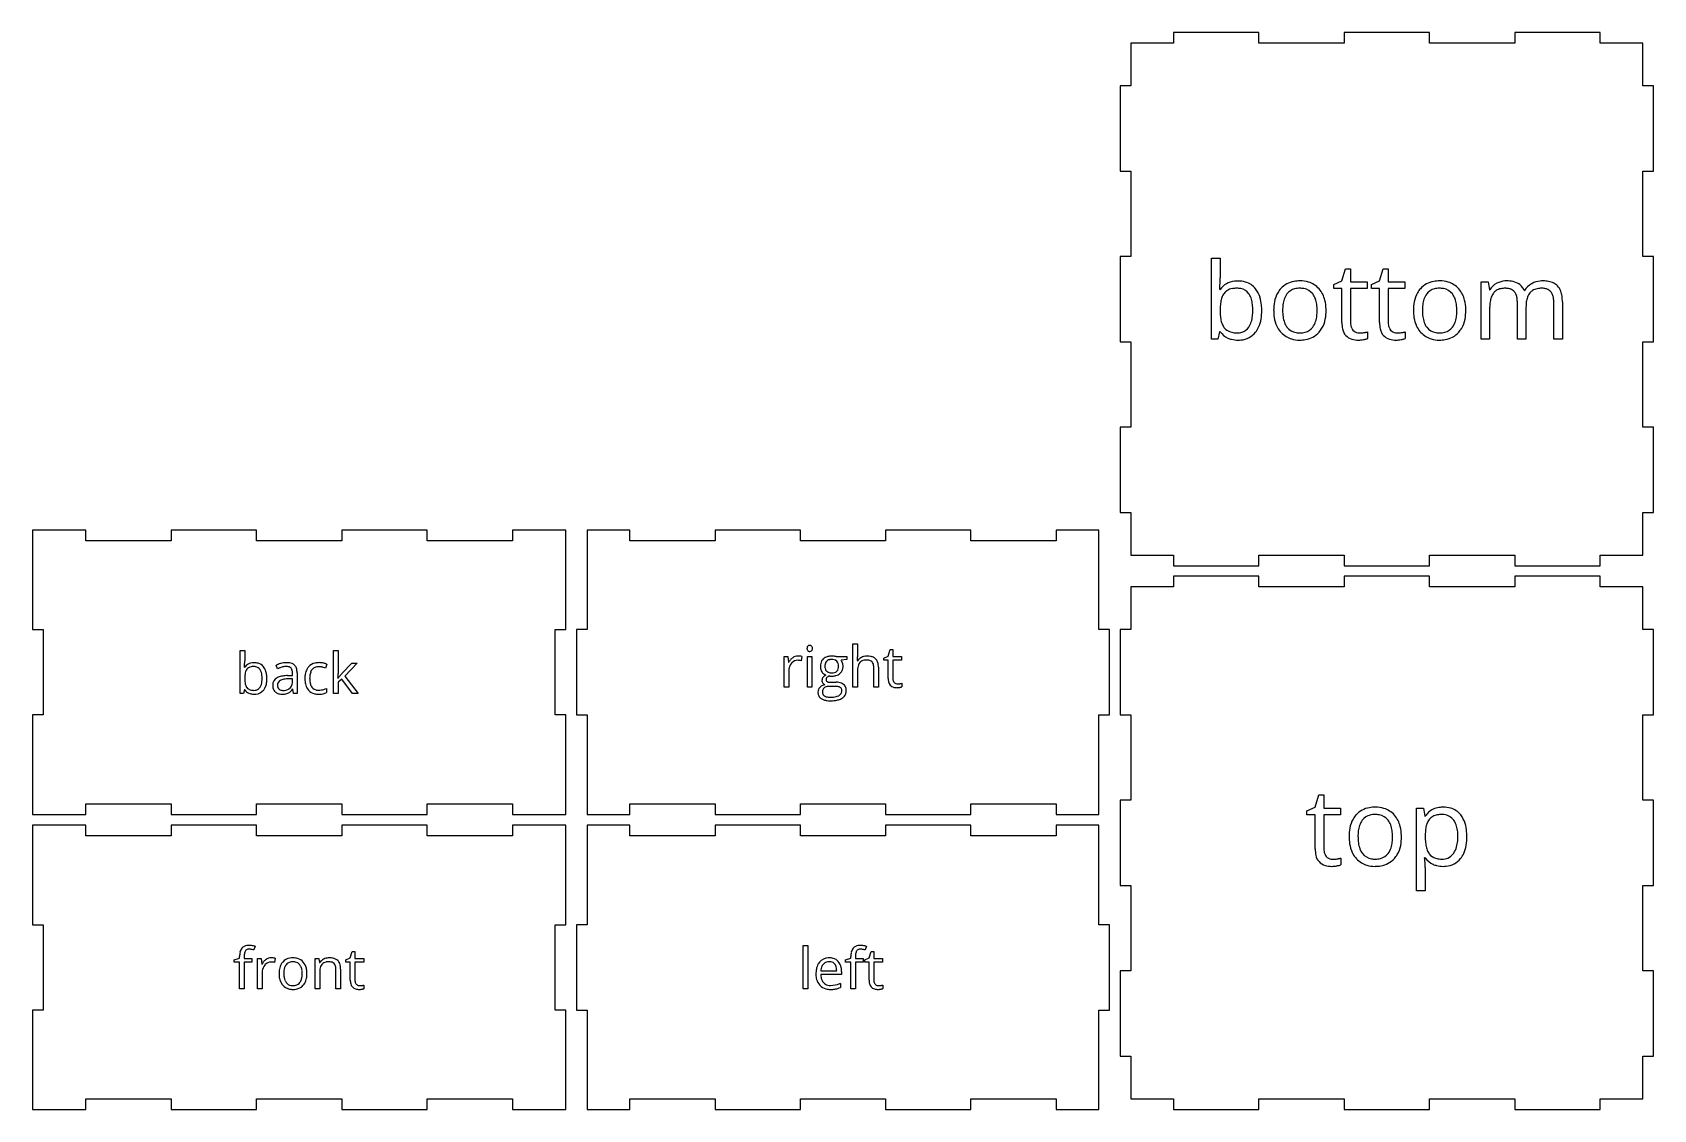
# Model space of a CAD drawing. Header units: inches. Extents: x 0 to 456, y 3 to 306.
import ezdxf

# ---------------------------------------------------------------- set-up
doc = ezdxf.new("R2010")
doc.units = ezdxf.units.IN

msp = doc.modelspace()

# ---------------------------------------------------------------- linework, layer by layer
at = {"layer": 'back_labelLayer'}
for p, q in [((58.41, 120), (58.41, 132.16)), ((58.41, 132.16), (59.71, 132.16)), ((59.71, 132.16), (59.71, 129.2)), ((68.94, 126.98), (68.54, 127.97)), ((82.83, 128.27), (82.43, 127.17)), ((84.73, 120), (84.73, 132.16)), ((84.73, 132.16), (86.02, 132.16)), ((86.02, 132.16), (86.02, 125.71)), ((87.04, 125.63), (89.8, 128.56)), ((91.34, 128.56), (87.88, 124.91)), ((89.8, 128.56), (91.34, 128.56)), ((59.65, 127.42), (59.71, 127.42)), ((71.73, 125.09), (73.18, 125.13)), ((73.15, 124.21), (71.85, 124.16)), ((73.15, 123.44), (73.15, 124.21)), ((73.18, 125.13), (73.18, 125.66)), ((74.45, 125.84), (74.45, 120)), ((85.95, 124.38), (86.02, 124.38)), ((86.99, 124.05), (86.02, 123.2)), ((86.02, 123.2), (86.02, 120)), ((90.02, 120), (86.99, 124.05)), ((87.88, 124.91), (91.59, 120)), ((59.34, 120), (58.41, 120)), ((59.62, 121.1), (59.34, 120)), ((59.71, 121.1), (59.62, 121.1)), ((73.23, 121.22), (73.16, 121.22)), ((73.48, 120), (73.23, 121.22)), ((74.45, 120), (73.48, 120)), ((82.7, 121.44), (82.7, 120.29)), ((86.02, 120), (84.73, 120)), ((91.59, 120), (90.02, 120))]:
    msp.add_line(p, q, dxfattribs=at)
for centre, radius, start, end in [((40.2, 128.93), 19.51, 355.7239, 358.1259), ((32.67, 129.18), 27.04, 358.1123, 0.0484), ((62.13, 125.74), 2.95, 95.1835, 145.1109), ((62.39, 124.27), 4.43, 89.8744, 96.8145), ((62.44, 124.74), 3.96, 74.2393, 90.5624), ((62.7, 125.7), 2.97, 38.5631, 74.067), ((71.38, 122.71), 5.98, 106.3569, 118.335), ((71.63, 121.92), 6.81, 104.5162, 106.549), ((71.44, 122.7), 6.01, 90.0715, 104.6521), ((71.47, 123.23), 5.48, 81.568, 90.3249), ((71.79, 125.29), 3.39, 68.2273, 81.7494), ((72.23, 126.39), 2.21, 47.8683, 68.2934), ((72.3, 126.53), 2.05, 19.2331, 46.6741), ((80.18, 125.31), 3.36, 101.4913, 138.3134), ((80.59, 123.63), 5.09, 89.5892, 102.1788), ((80.62, 122.87), 5.85, 77.7702, 89.9475), ((80.51, 122.26), 6.47, 74.6797, 77.9578), ((81.11, 124.42), 4.22, 70.0946, 74.7386), ((81.68, 125.98), 2.56, 63.5034, 70.1861), ((81.95, 126.56), 1.92, 62.9274, 63.189), ((43.57, 128.7), 16.13, 355.4713, 355.6532), ((69.7, 124.3), 9.99, 177.6177, 180.0426), ((68.29, 124.26), 8.57, 179.7763, 185.7075), ((66.7, 124.45), 6.98, 171.0668, 177.8457), ((64.9, 123.91), 5.18, 185.5925, 194.2051), ((63.81, 124.92), 4.06, 160.8926, 171.2334), ((62.08, 125.53), 2.22, 143.3382, 161.256), ((61.66, 125.8), 1.72, 120.1403, 142.4249), ((61.91, 125.34), 2.25, 100.4469, 119.6701), ((62.18, 123.97), 3.64, 89.5731, 100.7324), ((62.23, 124.62), 3, 78.6781, 90.375), ((62.48, 125.7), 1.89, 35.5408, 79.8011), ((62.27, 125.55), 2.15, 32.7033, 35.5243), ((61.69, 125.21), 2.82, 15.778, 32.0151), ((59.8, 123.97), 4.79, 343.4171, 353.6369), ((59.83, 124.67), 4.76, 6.1649, 16.0397), ((56.95, 124.34), 7.66, 359.7681, 6.3095), ((57.18, 124.28), 7.43, 353.4935, 0.2206), ((62.02, 125.18), 3.82, 16.4709, 38.4075), ((60.08, 124.57), 5.86, 5.1338, 16.7974), ((58.35, 124.24), 7.6, 350.6563, 0.338), ((57.63, 124.31), 8.32, 359.8779, 5.4093), ((69.82, 122.46), 2.24, 115.4905, 182.3568), ((70.94, 120.4), 4.59, 101.3568, 117.0799), ((72.74, 119.17), 8.69, 112.2123, 115.9641), ((70.33, 122.49), 1.38, 120.9734, 172.418), ((71.89, 121.32), 6.37, 103.6227, 112.432), ((70.67, 121.98), 1.99, 113.5887, 121.6805), ((71.15, 120.83), 3.24, 102.7995, 113.2433), ((71.85, 116.18), 8.9, 92.4696, 101.7065), ((71.39, 123.41), 4.22, 90.4484, 103.7665), ((71.73, 118.35), 5.78, 96.3546, 102.9953), ((72.16, 114.64), 9.52, 91.8565, 96.4479), ((71.37, 124.43), 3.2, 83.6507, 90.1753), ((72.11, 112.42), 12.67, 91.7164, 92.9096), ((71.5, 125.5), 2.12, 70.5717, 83.9928), ((71.78, 126.26), 1.32, 42.7296, 71.038), ((71.66, 126.19), 1.45, 20.4094, 41.4479), ((70.86, 125.89), 2.3, 7.8272, 20.6042), ((69.86, 123.41), 3.29, 346.9178, 0.2825), ((69.45, 125.68), 3.72, 359.6933, 8.0036), ((69.02, 123.44), 4.13, 359.8182, 0.0001), ((71.11, 126.09), 3.33, 6.3379, 19.6815), ((69.34, 125.86), 5.1, 359.8027, 6.6584), ((83.8, 124.27), 7.16, 169.8978, 180.3689), ((84.48, 124.22), 7.84, 179.9389, 183.9815), ((82.37, 124.03), 5.72, 183.5914, 196.354), ((81.31, 124.73), 4.62, 153.0875, 170.1051), ((80.36, 125.19), 3.58, 138.655, 152.6854), ((85.15, 124.26), 7.17, 174.531, 180.155), ((84.27, 124.21), 6.28, 179.7041, 188.0744), ((82.36, 124.58), 4.35, 160.1418, 175.1368), ((82, 123.88), 3.99, 187.9315, 200.3885), ((80.33, 125.37), 2.18, 114.4266, 161.6633), ((80.53, 124.69), 2.88, 88.7194, 112.5668), ((80.59, 124.7), 2.87, 87.6749, 89.9748), ((80.55, 123.86), 3.72, 81.691, 87.5079), ((80.31, 122.23), 5.36, 77.2999, 81.7345), ((79.99, 120.73), 6.89, 74.7802, 77.4498), ((80.3, 121.81), 5.77, 68.3295, 74.8831), ((31.71, 128.16), 54.38, 356.0207, 356.055), ((43.86, 127.33), 42.19, 356.0329, 356.6443), ((60.59, 126.36), 25.44, 356.6325, 357.491), ((70.65, 125.91), 15.37, 357.5042, 358.3307), ((77.37, 125.73), 8.64, 358.274, 359.8927), ((92.28, 119.95), 7.68, 142.3234, 144.7075), ((96.37, 116.79), 12.84, 140.4331, 142.3365), ((101.7, 112.41), 19.74, 139.2799, 140.4704), ((107.86, 107.11), 27.86, 138.3417, 139.2878), ((62.05, 122.77), 2.87, 215.585, 245.8362), ((62.74, 123.35), 2.94, 193.943, 208.0218), ((61.86, 122.9), 1.96, 208.5537, 217.5605), ((61.79, 122.87), 1.88, 218.169, 253.8047), ((62.26, 123.28), 3.42, 245.9802, 255.5456), ((62.14, 123.95), 3.01, 253.1382, 266.8483), ((62.38, 123.78), 3.93, 255.7755, 270.3185), ((62.24, 125.1), 4.17, 266.3776, 270.0511), ((62.27, 123.51), 2.59, 269.3869, 285.8631), ((62.4, 124.24), 4.4, 269.9225, 275.5481), ((62.61, 122.93), 3.07, 274.064, 321.4081), ((62.46, 122.82), 1.87, 286.0163, 326.8497), ((61.53, 123.43), 2.98, 326.7105, 343.6662), ((62.17, 123.29), 3.65, 321.3161, 335.5436), ((61, 123.79), 4.92, 335.8306, 350.8255), ((70.84, 122.34), 3.26, 179.5457, 192.6949), ((69.74, 122.07), 2.13, 192.0828, 227.4521), ((69.8, 122.15), 2.23, 227.769, 237.805), ((69.99, 122.5), 2.63, 238.3273, 258.9184), ((70.99, 122.36), 2.05, 171.2122, 180.2058), ((70.79, 122.34), 1.85, 179.5266, 192.7787), ((70.16, 122.18), 1.21, 192.3265, 222.058), ((70.12, 122.16), 1.16, 222.5807, 229.2545), ((70.27, 122.36), 1.41, 229.7837, 254.2725), ((70.27, 123.82), 3.98, 258.672, 270.4047), ((70.48, 123.06), 2.14, 253.9397, 266.4533), ((70.3, 125.68), 5.84, 269.9539, 273.149), ((70.55, 123.83), 2.92, 266.0783, 270.0591), ((70.58, 124.48), 3.57, 269.5792, 282.0414), ((70.4, 124.26), 4.41, 272.9335, 281.4139), ((70.68, 122.87), 2.99, 281.298, 293.7313), ((70.84, 123.33), 2.39, 281.7121, 306.4594), ((70.9, 122.31), 2.39, 294.3933, 304.7371), ((70.96, 123.14), 2.17, 306.9881, 313.8559), ((70.27, 123.21), 3.49, 304.8486, 314.8531), ((70.94, 123.14), 2.17, 314.1892, 347.427), ((68.94, 124.55), 5.38, 314.7445, 321.7072), ((80.49, 123.46), 3.75, 196.0167, 221.1349), ((80.11, 123.18), 3.29, 221.7976, 256.8021), ((80.78, 123.43), 2.69, 200.4184, 216.6393), ((80.27, 123.06), 2.06, 216.9695, 261.3103), ((80.5, 124.69), 4.85, 256.4244, 270.489), ((80.49, 124.11), 3.14, 260.136, 270.2692), ((80.48, 126.41), 5.43, 270.2658, 286.2892), ((80.54, 126.96), 7.11, 269.9655, 272.8643), ((80.65, 125.29), 5.44, 272.5981, 282.1878), ((81.03, 123.58), 3.69, 282.0344, 296.9455), ((80.15, 127.64), 6.7, 286.0461, 292.3654)]:
    msp.add_arc(centre, radius, start, end, dxfattribs=at)
at = {"layer": 'back_outsideCutPath'}
for p, q in [((0, 166), (0, 138)), ((15, 166), (0, 166)), ((15, 163), (15, 166)), ((63, 166), (39, 166)), ((39, 166), (39, 163)), ((63, 163), (63, 166)), ((111, 166), (87, 166)), ((87, 166), (87, 163)), ((111, 163), (111, 166)), ((150, 166), (135, 166)), ((135, 166), (135, 163)), ((150, 162), (150, 166)), ((39, 163), (15, 163)), ((87, 163), (63, 163)), ((135, 163), (111, 163)), ((150, 138), (150, 162)), ((0, 138), (3, 138)), ((3, 138), (3, 114)), ((147, 114), (147, 138)), ((147, 138), (150, 138)), ((3, 114), (0, 114)), ((0, 114), (0, 90)), ((150, 114), (147, 114)), ((150, 86), (150, 114)), ((0, 90), (0, 86)), ((15, 86), (15, 89)), ((15, 89), (39, 89)), ((39, 89), (39, 86)), ((63, 86), (63, 89)), ((63, 89), (87, 89)), ((87, 89), (87, 86)), ((111, 86), (111, 89)), ((111, 89), (135, 89)), ((135, 89), (135, 86)), ((0, 86), (15, 86)), ((39, 86), (63, 86)), ((87, 86), (111, 86)), ((135, 86), (150, 86))]:
    msp.add_line(p, q, dxfattribs=at)
at = {"layer": 'bottom_labelLayer'}
for p, q in [((331.65, 219.75), (331.65, 242.54)), ((331.65, 242.54), (334.08, 242.54)), ((334.08, 242.54), (334.08, 237.01)), ((368.33, 236.1), (369.35, 239.53)), ((369.35, 239.53), (370.76, 239.53)), ((370.76, 239.53), (370.76, 235.81)), ((378.92, 236.1), (379.95, 239.53)), ((379.95, 239.53), (381.35, 239.53)), ((381.35, 239.53), (381.35, 235.81)), ((333.96, 233.67), (334.08, 233.67)), ((366.03, 235.09), (368.33, 236.1)), ((366.03, 233.92), (366.03, 235.09)), ((368.33, 233.92), (366.03, 233.92)), ((368.33, 224.36), (368.33, 233.92)), ((370.76, 235.81), (375.42, 235.81)), ((375.42, 233.92), (370.76, 233.92)), ((370.76, 233.92), (370.76, 224.47)), ((375.42, 235.81), (375.42, 233.92)), ((376.62, 235.09), (378.92, 236.1)), ((376.62, 233.92), (376.62, 235.09)), ((378.92, 233.92), (376.62, 233.92)), ((378.92, 224.36), (378.92, 233.92)), ((381.35, 235.81), (386.01, 235.81)), ((386.01, 233.92), (381.35, 233.92)), ((381.35, 233.92), (381.35, 224.47)), ((386.01, 235.81), (386.01, 233.92)), ((407.46, 219.75), (407.46, 235.81)), ((407.46, 235.81), (409.43, 235.81)), ((409.43, 235.81), (409.83, 233.61)), ((409.83, 233.61), (409.95, 233.61)), ((419.61, 233.37), (419.73, 233.37)), ((409.89, 228.17), (409.89, 219.75)), ((417.68, 219.75), (417.68, 230.19)), ((420.11, 228.72), (420.11, 219.75)), ((427.92, 219.75), (427.92, 230.19)), ((430.35, 230.22), (430.35, 219.75)), ((333.39, 219.75), (331.65, 219.75)), ((333.91, 221.82), (333.39, 219.75)), ((334.08, 221.82), (333.91, 221.82)), ((375.54, 221.76), (375.54, 219.9)), ((386.13, 221.76), (386.13, 219.9)), ((409.89, 219.75), (407.46, 219.75)), ((420.11, 219.75), (417.68, 219.75)), ((430.35, 219.75), (427.92, 219.75))]:
    msp.add_line(p, q, dxfattribs=at)
for centre, radius, start, end in [((303.77, 236.06), 30.29, 355.4714, 355.653), ((297.49, 236.49), 36.58, 355.7239, 358.1259), ((283.38, 236.96), 50.7, 358.1123, 0.0484), ((338.62, 230.5), 5.53, 95.1835, 145.1109), ((338.52, 230.12), 4.16, 143.3382, 161.256), ((337.74, 230.63), 3.23, 120.1403, 142.4249), ((338.21, 229.76), 4.23, 100.447, 119.6701), ((338.72, 227.2), 6.83, 89.5731, 100.7324), ((339.1, 227.76), 8.3, 89.8743, 96.8145), ((338.81, 228.41), 5.62, 78.6781, 90.375), ((339.19, 228.64), 7.43, 74.2393, 90.5624), ((339.28, 230.43), 3.55, 35.5408, 79.8011), ((339.68, 230.44), 5.56, 38.5631, 74.067), ((338.42, 229.46), 7.17, 16.4709, 38.4075), ((357.48, 228.73), 8.26, 150.7112, 169.4695), ((356.11, 229.43), 6.72, 138.1759, 150.2287), ((355.88, 229.6), 6.43, 99.1759, 137.9833), ((355.94, 230.1), 3.87, 103.4685, 142.3119), ((356.51, 226.65), 9.44, 89.7326, 100.076), ((356.43, 228.25), 5.79, 89.4806, 103.8805), ((356.51, 227.9), 6.13, 79.3453, 90.3175), ((356.63, 227.93), 8.17, 73.5223, 90.5692), ((356.98, 229.98), 4, 37.9578, 80.4006), ((357.11, 229.67), 6.37, 41.1446, 73.2134), ((356.2, 228.88), 7.57, 13.5014, 41.0703), ((396.78, 228.73), 8.26, 150.7112, 169.4695), ((395.41, 229.43), 6.72, 138.1759, 150.2287), ((395.18, 229.6), 6.43, 99.1759, 137.9833), ((395.24, 230.1), 3.87, 103.4685, 142.3119), ((395.81, 226.65), 9.44, 89.7326, 100.076), ((395.73, 228.25), 5.79, 89.4806, 103.8805), ((395.81, 227.9), 6.13, 79.3453, 90.3175), ((395.93, 227.93), 8.17, 73.5223, 90.5692), ((396.28, 229.98), 4, 37.9578, 80.4006), ((396.41, 229.67), 6.37, 41.1446, 73.2134), ((395.5, 228.88), 7.57, 13.5014, 41.0703), ((414.06, 231.19), 4.78, 117.121, 149.5424), ((414.21, 230.21), 4.08, 143.077, 161.3914), ((413.47, 230.71), 3.19, 123.7021, 142.3022), ((413.79, 230.17), 3.82, 101.1546, 123.0656), ((414.55, 230.32), 5.77, 93.8343, 117.5072), ((414.25, 227.99), 6.04, 89.5573, 101.4832), ((414.69, 229.13), 6.97, 89.9662, 94.2831), ((414.3, 228.34), 5.69, 85.5238, 90.0794), ((414.77, 228.14), 7.96, 77.5572, 90.5513), ((414.46, 229.99), 4.03, 72.3601, 85.9562), ((414.94, 231.4), 2.55, 41.0611, 72.8994), ((415.51, 231.31), 4.7, 52.7027, 78.0054), ((414.61, 231.18), 2.94, 20.7071, 40.0218), ((415.77, 231.8), 4.15, 22.2098, 51.497), ((424.14, 230.85), 5.08, 119.4042, 150.1829), ((424.32, 230.2), 4.02, 140.9765, 161.17), ((423.67, 230.67), 3.22, 122.3597, 140.2884), ((424.7, 229.99), 6.1, 118.2584, 120.063), ((424.7, 229.93), 6.15, 95.8635, 117.9693), ((424.03, 230.03), 3.95, 101.0032, 121.784), ((424.5, 227.78), 6.26, 89.5621, 101.2962), ((424.91, 228.42), 7.67, 89.9197, 96.2617), ((424.56, 228.39), 5.64, 85.8144, 90.0685), ((424.97, 227.65), 8.45, 79.9361, 90.3804), ((424.71, 229.99), 4.04, 72.6396, 86.2568), ((425.17, 231.39), 2.56, 41.0408, 73.1793), ((425.54, 230.7), 5.35, 62.9723, 80.1665), ((424.85, 231.18), 2.94, 20.7071, 40.0218), ((426.12, 231.9), 4.01, 44.229, 62.6229), ((425.95, 231.83), 4.19, 19.5612, 43.3161), ((423.41, 230.87), 6.9, 7.5042, 19.9645), ((352.82, 227.81), 18.73, 177.6177, 180.0425), ((347.18, 228.09), 13.09, 171.0668, 177.8457), ((341.76, 228.97), 7.61, 160.8926, 171.2334), ((338.88, 230.15), 4.03, 32.7034, 35.5242), ((337.8, 229.53), 5.29, 15.7779, 32.0151), ((334.31, 228.5), 8.92, 6.1649, 16.0396), ((328.9, 227.88), 14.37, 359.7681, 6.3095), ((334.78, 228.31), 10.98, 5.1338, 16.7973), ((330.18, 227.83), 15.61, 359.8779, 5.4094), ((361.76, 227.88), 12.63, 169.2443, 180.3881), ((364.51, 227.85), 12.85, 173.0086, 180.2464), ((359.86, 228.44), 8.17, 162.0653, 173.1675), ((356.89, 229.43), 5.03, 142.9026, 162.375), ((356.16, 229.4), 5.01, 20.0257, 37.435), ((353.68, 228.49), 7.64, 7.744, 20.069), ((349.24, 227.85), 12.13, 359.7076, 7.8973), ((352.66, 227.96), 11.22, 1.1277, 13.88), ((349.62, 227.79), 14.27, 359.9919, 1.542), ((401.07, 227.88), 12.63, 169.2443, 180.3881), ((403.81, 227.85), 12.85, 173.0086, 180.2464), ((399.17, 228.44), 8.17, 162.0653, 173.1675), ((396.19, 229.43), 5.03, 142.9026, 162.375), ((395.46, 229.4), 5.01, 20.0257, 37.435), ((392.98, 228.49), 7.64, 7.744, 20.069), ((388.54, 227.85), 12.13, 359.7076, 7.8973), ((391.97, 227.96), 11.22, 1.1277, 13.88), ((388.92, 227.79), 14.27, 359.9919, 1.542), ((426.82, 228.18), 16.93, 178.0976, 180.0253), ((422.11, 228.39), 12.22, 171.3042, 178.3502), ((417.18, 229.16), 7.23, 161.0234, 171.4469), ((413.15, 230.62), 4.5, 7.9865, 20.7949), ((410.51, 230.23), 7.17, 359.6948, 8.1472), ((430.8, 228.77), 10.69, 172.3777, 180.1829), ((433.76, 228.72), 13.65, 179.8948, 179.9996), ((426.75, 229.33), 6.6, 160.8732, 172.5272), ((423.39, 230.62), 4.5, 7.9865, 20.7949), ((420.75, 230.23), 7.17, 359.6948, 8.1472), ((419.2, 230.28), 11.15, 359.7107, 7.6907), ((350.16, 227.73), 16.08, 179.7763, 185.7075), ((343.82, 227.08), 9.71, 185.5925, 194.2051), ((339.76, 226.02), 5.51, 193.9431, 208.0218), ((337.5, 226.19), 5.58, 326.7105, 343.6662), ((334.25, 227.18), 8.98, 343.4171, 353.6369), ((329.33, 227.77), 13.93, 353.4935, 0.2205), ((336.5, 226.86), 9.22, 335.8306, 350.8255), ((331.53, 227.71), 14.26, 350.6563, 0.338), ((361.3, 227.74), 12.16, 179.7745, 189.0933), ((358.18, 227.22), 9, 188.9102, 205.3171), ((363.97, 227.73), 12.31, 179.706, 187.9161), ((359.46, 227.08), 7.75, 187.7639, 200.0977), ((356.97, 226.17), 5.1, 200.0846, 216.9132), ((355.96, 226.24), 5.22, 323.0089, 342.639), ((352.97, 227.22), 8.37, 342.3616, 353.7538), ((348.56, 227.75), 12.81, 353.5363, 0.2014), ((355.56, 226.86), 8.25, 330.2507, 349.4117), ((351.33, 227.71), 12.56, 349.1762, 0.3863), ((375.97, 224.28), 7.64, 179.3551, 192.8478), ((375.66, 224.44), 4.9, 179.6416, 189.7506), ((373.93, 224.13), 3.14, 189.5479, 205.7874), ((386.56, 224.28), 7.64, 179.3551, 192.8478), ((386.25, 224.44), 4.9, 179.6416, 189.7506), ((384.52, 224.13), 3.14, 189.5479, 205.7874), ((400.61, 227.74), 12.16, 179.7745, 189.0933), ((397.48, 227.22), 9, 188.9102, 205.3171), ((403.27, 227.73), 12.31, 179.706, 187.9161), ((398.76, 227.08), 7.75, 187.7639, 200.0977), ((396.27, 226.17), 5.1, 200.0846, 216.9132), ((395.27, 226.24), 5.22, 323.0089, 342.639), ((392.28, 227.22), 8.37, 342.3616, 353.7538), ((387.86, 227.75), 12.81, 353.5363, 0.2014), ((394.86, 226.86), 8.25, 330.2507, 349.4117), ((390.63, 227.71), 12.56, 349.1762, 0.3863), ((338.46, 224.95), 5.39, 215.585, 245.8362), ((338.12, 225.19), 3.67, 208.5537, 217.5605), ((337.98, 225.13), 3.53, 218.169, 253.8047), ((338.87, 225.9), 6.42, 245.9801, 255.5456), ((338.64, 227.15), 5.65, 253.1382, 266.8483), ((339.08, 226.83), 7.38, 255.7755, 270.3185), ((338.82, 229.31), 7.82, 266.3775, 270.051), ((338.88, 226.34), 4.85, 269.3869, 285.8631), ((339.13, 227.7), 8.25, 269.9226, 275.5482), ((339.52, 225.24), 5.76, 274.064, 321.4081), ((339.24, 225.04), 3.5, 286.0163, 326.8497), ((338.68, 225.92), 6.83, 321.3162, 335.5436), ((357.25, 226.83), 7.99, 205.656, 208.4461), ((356.05, 226.09), 6.58, 207.7947, 238.6758), ((356.13, 226.26), 6.77, 238.8115, 253.2428), ((356.06, 225.52), 3.99, 217.301, 261.7099), ((356.39, 227.27), 7.81, 253.5437, 270.4182), ((356.48, 227.53), 6.04, 260.5033, 270.2477), ((356.49, 228.9), 9.44, 269.7503, 279.8033), ((356.56, 227.14), 5.65, 269.4482, 284.7256), ((357.01, 225.48), 3.93, 284.5662, 322.6334), ((357.1, 226), 6.48, 278.8959, 317.9979), ((356.86, 226.19), 6.78, 318.144, 329.7566), ((372.14, 223.24), 3.68, 190.3818, 253.8772), ((373.22, 223.8), 2.36, 206.1294, 221.4084), ((372.89, 225.81), 6.35, 253.7848, 270.8853), ((373.14, 223.74), 2.26, 221.5949, 262.3505), ((373.33, 224.71), 3.25, 261.3266, 270.1913), ((372.99, 225.69), 6.23, 270.003, 270.7606), ((372.95, 227.04), 7.58, 270.8933, 275.5484), ((373.36, 229.45), 7.99, 269.8804, 278.3028), ((372.67, 229.98), 10.54, 275.526, 279.2939), ((372.92, 228.56), 9.09, 279.1863, 280.1143), ((373.43, 228.83), 7.36, 278.4155, 279.0082), ((373.33, 226.35), 6.84, 280.007, 283.3735), ((372.54, 234.55), 13.15, 278.959, 280.5104), ((373.94, 223.8), 4.23, 283.307, 288.1197), ((373.39, 229.97), 8.49, 280.4847, 282.6268), ((374.14, 226.64), 5.08, 282.5877, 285.5795), ((374.51, 222.06), 2.39, 287.9889, 295.3048), ((374.52, 225.25), 3.64, 285.7232, 286.2569), ((382.73, 223.24), 3.68, 190.3818, 253.8772), ((383.81, 223.8), 2.36, 206.1294, 221.4084), ((383.48, 225.81), 6.35, 253.7848, 270.8853), ((383.73, 223.74), 2.26, 221.5949, 262.3505), ((383.92, 224.71), 3.25, 261.3266, 270.1913), ((383.58, 225.69), 6.23, 270.003, 270.7606), ((383.54, 227.04), 7.58, 270.8933, 275.5484), ((383.95, 229.45), 7.99, 269.8804, 278.3028), ((383.26, 229.98), 10.54, 275.526, 279.2939), ((383.51, 228.56), 9.09, 279.1863, 280.1143), ((384.02, 228.83), 7.36, 278.4155, 279.0082), ((383.92, 226.35), 6.84, 280.007, 283.3735), ((383.13, 234.55), 13.15, 278.959, 280.5104), ((384.53, 223.8), 4.23, 283.307, 288.1197), ((383.98, 229.97), 8.49, 280.4847, 282.6268), ((384.73, 226.64), 5.08, 282.5877, 285.5795), ((385.1, 222.06), 2.39, 287.9889, 295.3048), ((385.11, 225.25), 3.64, 285.7232, 286.2569), ((396.55, 226.83), 7.99, 205.656, 208.4461), ((395.35, 226.09), 6.58, 207.7947, 238.6758), ((395.43, 226.26), 6.77, 238.8115, 253.2428), ((395.36, 225.52), 3.99, 217.301, 261.7099), ((395.69, 227.27), 7.81, 253.5437, 270.4182), ((395.78, 227.53), 6.04, 260.5033, 270.2477), ((395.79, 228.9), 9.44, 269.7503, 279.8033), ((395.86, 227.14), 5.65, 269.4482, 284.7256), ((396.31, 225.48), 3.93, 284.5662, 322.6334), ((396.4, 226), 6.48, 278.8959, 317.9979), ((396.16, 226.19), 6.78, 318.144, 329.7566)]:
    msp.add_arc(centre, radius, start, end, dxfattribs=at)
at = {"layer": 'bottom_outsideCutPath'}
for p, q in [((345, 306), (321, 306)), ((321, 306), (321, 303)), ((345, 303), (345, 306)), ((393, 306), (369, 306)), ((369, 306), (369, 303)), ((393, 303), (393, 306)), ((441, 306), (417, 306)), ((417, 306), (417, 303)), ((441, 303), (441, 306)), ((309, 303), (309, 291)), ((321, 303), (309, 303)), ((369, 303), (345, 303)), ((417, 303), (393, 303)), ((453, 303), (441, 303)), ((453, 291), (453, 303)), ((309, 291), (306, 291)), ((306, 291), (306, 267)), ((456, 291), (453, 291)), ((456, 267), (456, 291)), ((306, 267), (309, 267)), ((309, 267), (309, 243)), ((453, 243), (453, 267)), ((453, 267), (456, 267)), ((309, 243), (306, 243)), ((306, 243), (306, 219)), ((456, 243), (453, 243)), ((456, 219), (456, 243)), ((306, 219), (309, 219)), ((309, 219), (309, 195)), ((453, 195), (453, 219)), ((453, 219), (456, 219)), ((309, 195), (306, 195)), ((306, 195), (306, 171)), ((456, 195), (453, 195)), ((456, 171), (456, 195)), ((306, 171), (309, 171)), ((309, 171), (309, 159)), ((453, 159), (453, 171)), ((453, 171), (456, 171)), ((309, 159), (321, 159)), ((321, 159), (321, 156)), ((321, 156), (345, 156)), ((345, 156), (345, 159)), ((345, 159), (369, 159)), ((369, 159), (369, 156)), ((369, 156), (393, 156)), ((393, 156), (393, 159)), ((393, 159), (417, 159)), ((417, 159), (417, 156)), ((417, 156), (441, 156)), ((441, 156), (441, 159)), ((441, 159), (453, 159))]:
    msp.add_line(p, q, dxfattribs=at)
at = {"layer": 'front_labelLayer'}
for p, q in [((58.27, 45.57), (58.27, 46.04)), ((59.57, 46.07), (59.57, 45.52)), ((62.62, 48.93), (62.29, 47.89)), ((88.19, 45.14), (89.42, 45.68)), ((89.42, 45.68), (89.96, 47.5)), ((89.96, 47.5), (90.71, 47.5)), ((90.71, 47.5), (90.71, 45.52)), ((56.74, 45.1), (58.27, 45.57)), ((56.74, 44.51), (56.74, 45.1)), ((58.27, 44.51), (56.74, 44.51)), ((58.27, 36.96), (58.27, 44.51)), ((59.57, 45.52), (61.75, 45.52)), ((61.75, 44.51), (59.57, 44.51)), ((59.57, 44.51), (59.57, 36.96)), ((61.75, 45.52), (61.75, 44.51)), ((63.31, 36.96), (63.31, 45.52)), ((63.31, 45.52), (64.38, 45.52)), ((64.38, 45.52), (64.53, 43.93)), ((64.53, 43.93), (64.59, 43.93)), ((64.61, 41.55), (64.61, 36.96)), ((68.24, 45.58), (68.06, 44.38)), ((79.5, 36.96), (79.5, 45.52)), ((79.5, 45.52), (80.56, 45.52)), ((80.56, 45.52), (80.77, 44.35)), ((80.77, 44.35), (80.83, 44.35)), ((80.8, 41.45), (80.8, 36.96)), ((85.36, 36.96), (85.36, 42.5)), ((86.66, 42.54), (86.66, 36.96)), ((88.19, 44.51), (88.19, 45.14)), ((89.42, 44.51), (88.19, 44.51)), ((89.42, 39.42), (89.42, 44.51)), ((90.71, 45.52), (93.2, 45.52)), ((93.2, 44.51), (90.71, 44.51)), ((90.71, 44.51), (90.71, 39.47)), ((93.2, 45.52), (93.2, 44.51)), ((59.57, 36.96), (58.27, 36.96)), ((64.61, 36.96), (63.31, 36.96)), ((80.8, 36.96), (79.5, 36.96)), ((86.66, 36.96), (85.36, 36.96)), ((93.26, 38.03), (93.26, 37.04))]:
    msp.add_line(p, q, dxfattribs=at)
for centre, radius, start, end in [((63.53, 46.1), 5.26, 167.5776, 180.6587), ((61.05, 46.68), 2.72, 141.7434, 168.2322), ((60.65, 46.89), 2.27, 98.2552, 139.6203), ((64.01, 46.15), 4.45, 171.6528, 178.4383), ((65.69, 46.08), 6.12, 178.1973, 180.0232), ((62.24, 46.42), 2.65, 161.8438, 171.7847), ((61.15, 46.78), 1.5, 145.0689, 162.1802), ((60.83, 46.99), 1.12, 102.7677, 144.338), ((61, 45.26), 3.94, 89.6697, 99.9314), ((60.99, 46.38), 1.75, 89.4859, 103.4197), ((60.99, 45.34), 2.79, 83.0761, 89.7927), ((61.01, 45.02), 4.18, 81.5641, 89.7017), ((60.82, 43.97), 4.17, 76.5183, 83.0217), ((60.71, 42.97), 6.25, 75.974, 81.6565), ((60.34, 41.9), 6.3, 71.9614, 76.5918), ((60.21, 40.89), 8.39, 73.2964, 76.0946), ((67.2, 43.09), 2.59, 89.6797, 124.4406), ((67.23, 39.72), 5.95, 84.9923, 90.1281), ((67.37, 41.32), 4.35, 78.4891, 85.0266), ((73.29, 40.64), 5.04, 89.7326, 100.076), ((73.36, 41.32), 4.36, 73.5223, 90.5692), ((83.46, 42.16), 3.51, 94.3227, 115.5454), ((83.55, 41.43), 4.25, 89.9578, 94.7109), ((83.58, 40.56), 5.12, 80.5585, 90.3538), ((83.9, 42.41), 3.24, 65.1094, 80.7638), ((68.41, 41.78), 4.38, 139.4139, 150.6033), ((68.54, 41.56), 3.94, 173.6908, 180.0883), ((67.58, 41.71), 2.96, 138.9576, 174.5422), ((67.62, 42.46), 3.35, 124.2321, 139.4161), ((67.66, 41.63), 3.07, 135.621, 138.8378), ((67.11, 42.25), 2.25, 89.6335, 137.0881), ((67.12, 41.45), 3.04, 87.3436, 89.966), ((67.07, 40.52), 3.98, 81.5884, 87.1917), ((66.82, 38.8), 5.72, 77.4454, 81.636), ((76.1, 41.29), 6.73, 169.2443, 180.3881), ((75.85, 41.22), 6.49, 179.7745, 189.0933), ((73.81, 41.74), 4.4, 150.7112, 169.4695), ((73.08, 42.12), 3.58, 138.176, 150.2287), ((72.96, 42.21), 3.43, 99.1759, 137.9833), ((77.56, 41.28), 6.85, 173.0086, 180.2464), ((77.27, 41.21), 6.57, 179.706, 187.9161), ((75.08, 41.59), 4.36, 162.0653, 173.1675), ((73.49, 42.12), 2.68, 142.9026, 162.3749), ((72.99, 42.48), 2.07, 103.4685, 142.3119), ((73.25, 41.49), 3.09, 89.4806, 103.8805), ((73.3, 41.3), 3.27, 79.3454, 90.3175), ((73.54, 42.41), 2.13, 37.9578, 80.4006), ((73.62, 42.25), 3.4, 41.1446, 73.2134), ((73.11, 42.1), 2.67, 20.0257, 37.4351), ((71.79, 41.62), 4.08, 7.744, 20.069), ((69.42, 41.28), 6.47, 359.7076, 7.8973), ((69.06, 41.22), 6.83, 353.5363, 0.2014), ((73.13, 41.83), 4.04, 13.5014, 41.0703), ((71.24, 41.33), 5.99, 1.1277, 13.88), ((70.53, 41.2), 6.7, 349.1762, 0.3863), ((69.62, 41.25), 7.61, 359.9918, 1.5421), ((89.11, 41.45), 8.31, 178.0811, 180.0237), ((86.93, 41.55), 6.13, 171.1766, 178.3217), ((83.05, 42.94), 2.63, 116.9443, 147.6526), ((84.53, 41.94), 3.69, 159.9534, 171.3801), ((83.05, 42.49), 2.12, 140.1519, 160.3146), ((82.81, 42.65), 1.83, 118.544, 139.1927), ((83.32, 42.49), 3.16, 115.8072, 117.6069), ((83.09, 42.1), 2.44, 100.1176, 118.1603), ((83.37, 40.65), 3.93, 89.5933, 100.3718), ((83.4, 41.14), 3.44, 84.0198, 90.1511), ((83.53, 42.24), 2.32, 71.0828, 84.3691), ((83.82, 43.05), 1.46, 43.3791, 71.5386), ((83.75, 43.02), 1.54, 22.7024, 42.342), ((83.06, 42.73), 2.29, 8.4932, 22.658), ((84.28, 43.24), 2.33, 46.5585, 64.8782), ((81.7, 42.52), 3.67, 359.6714, 8.6877), ((84.31, 43.32), 2.25, 19.3849, 45.5997), ((83.01, 42.84), 3.64, 6.9634, 19.8363), ((81, 42.57), 5.66, 359.7632, 7.2116), ((74.18, 40.94), 4.8, 188.9103, 205.3171), ((73.69, 40.73), 4.26, 205.6561, 208.446), ((73.05, 40.34), 3.51, 207.7947, 238.6758), ((74.87, 40.87), 4.13, 187.764, 200.0977), ((73.54, 40.38), 2.72, 200.0846, 216.9132), ((73.09, 40.43), 3.61, 238.8116, 253.2428), ((73.05, 40.03), 2.13, 217.3009, 261.7099), ((73.23, 40.97), 4.16, 253.5437, 270.4182), ((73.28, 41.11), 3.22, 260.5033, 270.2477), ((73.28, 41.84), 5.04, 269.7503, 279.8033), ((73.32, 40.9), 3.01, 269.4482, 284.7256), ((73.56, 40.01), 2.1, 284.5662, 322.6334), ((73.61, 40.29), 3.46, 278.8959, 317.9979), ((73, 40.42), 2.78, 323.0089, 342.639), ((71.41, 40.94), 4.46, 342.3616, 353.7538), ((73.48, 40.39), 3.62, 318.144, 329.7567), ((72.79, 40.75), 4.4, 330.2507, 349.4116), ((93.49, 39.37), 4.08, 179.3551, 192.8478), ((91.45, 38.82), 1.96, 190.3818, 253.8772), ((93.33, 39.46), 2.61, 179.6417, 189.7506), ((92.4, 39.29), 1.68, 189.5479, 205.7874), ((92.03, 39.12), 1.26, 206.1294, 221.4084), ((91.85, 40.19), 3.39, 253.7848, 270.8853), ((91.98, 39.09), 1.2, 221.5949, 262.3505), ((92.08, 39.6), 1.73, 261.3266, 270.1913), ((91.9, 40.13), 3.32, 270.0031, 270.7604), ((91.88, 40.84), 4.04, 270.8933, 275.5483), ((92.1, 42.13), 4.26, 269.8804, 278.3028), ((91.73, 42.41), 5.62, 275.5261, 279.294), ((91.87, 41.65), 4.85, 279.1861, 280.1144), ((92.14, 41.8), 3.92, 278.4153, 279.008), ((92.08, 40.48), 3.65, 280.007, 283.3734), ((91.66, 44.85), 7.02, 278.9591, 280.5104), ((92.41, 39.12), 2.26, 283.307, 288.1197), ((92.12, 42.41), 4.53, 280.4847, 282.627), ((92.52, 40.63), 2.71, 282.5876, 285.5796), ((92.72, 38.19), 1.28, 287.9889, 295.3048), ((92.72, 39.9), 1.95, 285.724, 286.2555)]:
    msp.add_arc(centre, radius, start, end, dxfattribs=at)
at = {"layer": 'front_outsideCutPath'}
for p, q in [((0, 83), (0, 55)), ((15, 83), (0, 83)), ((15, 80), (15, 83)), ((63, 83), (39, 83)), ((39, 83), (39, 80)), ((63, 80), (63, 83)), ((111, 83), (87, 83)), ((87, 83), (87, 80)), ((111, 80), (111, 83)), ((150, 83), (135, 83)), ((135, 83), (135, 80)), ((150, 79), (150, 83)), ((39, 80), (15, 80)), ((87, 80), (63, 80)), ((135, 80), (111, 80)), ((150, 55), (150, 79)), ((0, 55), (3, 55)), ((3, 55), (3, 31)), ((147, 31), (147, 55)), ((147, 55), (150, 55)), ((3, 31), (0, 31)), ((0, 31), (0, 7)), ((150, 31), (147, 31)), ((150, 3), (150, 31)), ((0, 7), (0, 3)), ((15, 3), (15, 6)), ((15, 6), (39, 6)), ((39, 6), (39, 3)), ((63, 3), (63, 6)), ((63, 6), (87, 6)), ((87, 6), (87, 3)), ((111, 3), (111, 6)), ((111, 6), (135, 6)), ((135, 6), (135, 3)), ((0, 3), (15, 3)), ((39, 3), (63, 3)), ((87, 3), (111, 3)), ((135, 3), (150, 3))]:
    msp.add_line(p, q, dxfattribs=at)
at = {"layer": 'left_labelLayer'}
for p, q in [((216.81, 36.96), (216.81, 49.11)), ((216.81, 49.11), (218.11, 49.11)), ((218.11, 49.11), (218.11, 36.96)), ((230.21, 45.57), (230.21, 46.04)), ((231.51, 46.07), (231.51, 45.52)), ((234.12, 45.14), (235.35, 45.68)), ((234.57, 48.93), (234.23, 47.89)), ((235.35, 45.68), (235.89, 47.5)), ((235.89, 47.5), (236.64, 47.5)), ((236.64, 47.5), (236.64, 45.52)), ((221.75, 42.06), (226.23, 42.06)), ((227.62, 41.82), (227.62, 41)), ((228.68, 45.1), (230.21, 45.57)), ((228.68, 44.51), (228.68, 45.1)), ((230.21, 44.51), (228.68, 44.51)), ((230.21, 36.96), (230.21, 44.51)), ((231.51, 45.52), (233.69, 45.52)), ((233.69, 44.51), (231.51, 44.51)), ((231.51, 44.51), (231.51, 36.96)), ((233.69, 45.52), (233.69, 44.51)), ((234.12, 44.51), (234.12, 45.14)), ((235.35, 44.51), (234.12, 44.51)), ((235.35, 39.42), (235.35, 44.51)), ((236.64, 45.52), (239.13, 45.52)), ((239.13, 44.51), (236.64, 44.51)), ((236.64, 44.51), (236.64, 39.47)), ((239.13, 45.52), (239.13, 44.51)), ((218.11, 36.96), (216.81, 36.96)), ((227.62, 41), (221.72, 41)), ((227.25, 38.51), (227.25, 37.36)), ((231.51, 36.96), (230.21, 36.96)), ((239.19, 38.03), (239.19, 37.04))]:
    msp.add_line(p, q, dxfattribs=at)
for centre, radius, start, end in [((223.96, 42.35), 3.32, 92.4763, 140.5386), ((224.13, 41.09), 4.58, 89.9639, 93.9176), ((224.17, 41.73), 3.95, 74.2126, 90.545), ((235.47, 46.1), 5.26, 167.5776, 180.6587), ((233, 46.68), 2.72, 141.7434, 168.2322), ((232.6, 46.89), 2.27, 98.2552, 139.6203), ((235.96, 46.15), 4.45, 171.6528, 178.4383), ((237.63, 46.08), 6.12, 178.1973, 180.0232), ((234.18, 46.42), 2.65, 161.8438, 171.7847), ((233.09, 46.78), 1.5, 145.0689, 162.1802), ((232.78, 46.99), 1.12, 102.7677, 144.338), ((232.95, 45.26), 3.94, 89.6697, 99.9314), ((232.93, 46.38), 1.75, 89.4859, 103.4197), ((232.94, 45.34), 2.79, 83.0761, 89.7927), ((232.95, 45.02), 4.18, 81.5641, 89.7017), ((232.77, 43.97), 4.17, 76.5183, 83.0217), ((232.66, 42.97), 6.25, 75.974, 81.6565), ((232.28, 41.9), 6.3, 71.9614, 76.5918), ((232.15, 40.89), 8.39, 73.2964, 76.0946), ((227.19, 41.21), 6.81, 168.9539, 180.3843), ((227.79, 41.17), 7.41, 179.9888, 181.7992), ((224.96, 41.67), 4.54, 149.4071, 169.1854), ((224.34, 41.99), 3.84, 140.1056, 148.9067), ((226.63, 41.61), 4.9, 172.1545, 174.7616), ((225.52, 41.79), 3.77, 160.3353, 172.5315), ((224.38, 42.21), 2.56, 138.0995, 160.5866), ((223.94, 42.59), 1.98, 106.4657, 137.9176), ((224.1, 42.03), 2.56, 89.4422, 106.209), ((224.13, 41.92), 2.67, 79.6469, 90.291), ((224.32, 42.79), 1.78, 40.0823, 80.6243), ((224.42, 42.64), 3.01, 41.2065, 74.0233), ((224.14, 42.66), 2.01, 23.4822, 39.7072), ((223.39, 42.34), 2.82, 8.7342, 23.2772), ((221.81, 42.08), 4.42, 359.6745, 8.9225), ((223.95, 42.23), 3.63, 11.5994, 41.1496), ((222.34, 41.86), 5.28, 359.6148, 12.0336), ((226.12, 41.07), 5.74, 181.3574, 194.492), ((224.27, 40.56), 3.82, 194.0877, 223.0538), ((224.06, 40.42), 3.57, 223.5466, 256.1957), ((226.93, 41.11), 5.21, 181.1447, 190.8007), ((225.09, 40.75), 3.33, 190.6006, 206.0275), ((224.28, 40.36), 2.43, 206.295, 222.5558), ((224.21, 40.32), 2.36, 223.0645, 258.1401), ((224.43, 41.84), 5.04, 256.0088, 270.4848), ((224.49, 41.5), 3.57, 257.5312, 270.4319), ((224.48, 47.37), 10.57, 269.9669, 271.9932), ((224.5, 44.78), 6.85, 270.1984, 292.209), ((224.58, 44.82), 8.02, 271.912, 275.9727), ((224.85, 42.26), 5.44, 275.9054, 281.6604), ((224.72, 42.75), 5.95, 281.9936, 287.8851), ((224.15, 44.5), 7.79, 287.9023, 293.4862), ((224.17, 45.73), 7.85, 291.8255, 293.1613), ((239.42, 39.37), 4.08, 179.3551, 192.8478), ((237.38, 38.82), 1.96, 190.3818, 253.8772), ((239.26, 39.46), 2.61, 179.6417, 189.7506), ((238.33, 39.29), 1.68, 189.5479, 205.7874), ((237.96, 39.12), 1.26, 206.1294, 221.4084), ((237.78, 40.19), 3.39, 253.7848, 270.8853), ((237.91, 39.09), 1.2, 221.5949, 262.3505), ((238.01, 39.6), 1.73, 261.3266, 270.1913), ((237.83, 40.13), 3.32, 270.0031, 270.7604), ((237.81, 40.84), 4.04, 270.8933, 275.5483), ((238.03, 42.13), 4.26, 269.8804, 278.3028), ((237.66, 42.41), 5.62, 275.5261, 279.294), ((237.8, 41.65), 4.85, 279.1861, 280.1144), ((238.07, 41.8), 3.92, 278.4153, 279.008), ((238.01, 40.48), 3.65, 280.007, 283.3734), ((237.59, 44.85), 7.02, 278.9591, 280.5104), ((238.34, 39.12), 2.26, 283.307, 288.1197), ((238.05, 42.41), 4.53, 280.4847, 282.627), ((238.45, 40.63), 2.71, 282.5876, 285.5796), ((238.65, 38.19), 1.28, 287.9889, 295.3048), ((238.65, 39.9), 1.95, 285.724, 286.2555)]:
    msp.add_arc(centre, radius, start, end, dxfattribs=at)
at = {"layer": 'left_outsideCutPath'}
for p, q in [((156, 83), (156, 55)), ((168, 83), (156, 83)), ((168, 80), (168, 83)), ((216, 83), (192, 83)), ((192, 83), (192, 80)), ((216, 80), (216, 83)), ((264, 83), (240, 83)), ((240, 83), (240, 80)), ((264, 80), (264, 83)), ((300, 83), (288, 83)), ((288, 83), (288, 80)), ((300, 79), (300, 83)), ((192, 80), (168, 80)), ((240, 80), (216, 80)), ((288, 80), (264, 80)), ((300, 55), (300, 79)), ((156, 55), (153, 55)), ((153, 55), (153, 31)), ((303, 55), (300, 55)), ((303, 31), (303, 55)), ((153, 31), (156, 31)), ((156, 31), (156, 7)), ((300, 3), (300, 31)), ((300, 31), (303, 31)), ((156, 7), (156, 3)), ((168, 3), (168, 6)), ((168, 6), (192, 6)), ((192, 6), (192, 3)), ((216, 3), (216, 6)), ((216, 6), (240, 6)), ((240, 6), (240, 3)), ((264, 3), (264, 6)), ((264, 6), (288, 6)), ((288, 6), (288, 3)), ((156, 3), (168, 3)), ((192, 3), (216, 3)), ((240, 3), (264, 3)), ((288, 3), (300, 3))]:
    msp.add_line(p, q, dxfattribs=at)
at = {"layer": 'right_labelLayer'}
for p, q in [((230.79, 121.84), (230.79, 134)), ((230.79, 134), (232.09, 134)), ((232.09, 134), (232.09, 130.32)), ((240.71, 130.56), (241.25, 132.39)), ((241.25, 132.39), (242, 132.39)), ((242, 132.39), (242, 130.41)), ((211.45, 121.84), (211.45, 130.41)), ((211.45, 130.41), (212.52, 130.41)), ((212.52, 130.41), (212.67, 128.82)), ((212.67, 128.82), (212.73, 128.82)), ((216.38, 130.47), (216.2, 129.27)), ((217.98, 121.84), (217.98, 130.41)), ((217.98, 130.41), (219.28, 130.41)), ((219.28, 130.41), (219.28, 121.84)), ((226.07, 130.41), (229.04, 130.41)), ((229.04, 129.59), (227.45, 129.4)), ((229.04, 130.41), (229.04, 129.59)), ((232.03, 129.22), (232.11, 129.22)), ((239.48, 130.02), (240.71, 130.56)), ((239.48, 129.4), (239.48, 130.02)), ((240.71, 129.4), (239.48, 129.4)), ((240.71, 124.3), (240.71, 129.4)), ((242, 130.41), (244.49, 130.41)), ((244.49, 129.4), (242, 129.4)), ((242, 129.4), (242, 124.36)), ((244.49, 130.41), (244.49, 129.4)), ((212.75, 126.44), (212.75, 121.84)), ((224.53, 123.2), (226.04, 123.2)), ((232.09, 126.32), (232.09, 121.84)), ((236.65, 121.84), (236.65, 127.38)), ((237.95, 127.43), (237.95, 121.84)), ((212.75, 121.84), (211.45, 121.84)), ((219.28, 121.84), (217.98, 121.84)), ((225.63, 122.04), (224.07, 122.04)), ((232.09, 121.84), (230.79, 121.84)), ((237.95, 121.84), (236.65, 121.84)), ((244.55, 122.91), (244.55, 121.92))]:
    msp.add_line(p, q, dxfattribs=at)
for centre, radius, start, end in [((219.31, 132.74), 1.44, 170.8452, 180.3544), ((219.4, 132.72), 1.53, 179.8806, 185.3687), ((218.93, 132.67), 1.06, 184.9926, 198.204), ((218.77, 132.83), 0.892, 155.9679, 171.0516), ((218.56, 132.55), 0.67, 197.7933, 224.8942), ((218.51, 132.94), 0.607, 133.788, 155.9172), ((218.61, 132.83), 0.75, 92.6446, 133.471), ((218.64, 132.6), 0.99, 89.9691, 93.7642), ((218.65, 132.82), 0.764, 46.3708, 90.8879), ((218.72, 132.9), 0.655, 17.7252, 46.4473), ((218.55, 132.63), 0.845, 332.6321, 350.0706), ((218.37, 132.78), 1.03, 4.9428, 18.1901), ((218.06, 132.72), 1.34, 349.8345, 0.3891), ((217.92, 132.73), 1.48, 359.8849, 5.3182), ((216.55, 126.67), 4.38, 139.4139, 150.6033), ((215.72, 126.59), 2.96, 138.9576, 174.5422), ((215.76, 127.34), 3.35, 124.2321, 139.4161), ((215.8, 126.52), 3.07, 135.621, 138.8378), ((215.25, 127.14), 2.25, 89.6335, 137.0881), ((215.34, 127.98), 2.59, 89.6797, 124.4406), ((215.26, 126.34), 3.04, 87.3436, 89.966), ((215.37, 124.61), 5.95, 84.9923, 90.1281), ((215.21, 125.4), 3.98, 81.5884, 87.1917), ((214.96, 123.69), 5.72, 77.4454, 81.636), ((215.51, 126.21), 4.35, 78.4891, 85.0266), ((218.6, 132.59), 0.728, 225.1301, 249.9001), ((218.63, 132.68), 0.824, 250.5, 270.5978), ((218.65, 132.62), 0.757, 269.1788, 314.2808), ((218.74, 132.53), 0.633, 313.6153, 332.2678), ((225.38, 127.66), 3.75, 166.8196, 180.4839), ((224.13, 127.98), 2.47, 132.3288, 167.3341), ((224.3, 127.74), 2.75, 106.2189, 131.5378), ((226.32, 127.67), 3.41, 175.3393, 180.0864), ((225.34, 127.77), 2.42, 162.5912, 175.7343), ((224.51, 128.04), 1.56, 135.584, 163.0016), ((224.46, 128.07), 1.49, 122.521, 134.9967), ((224.72, 126.38), 4.18, 93.633, 106.5409), ((224.59, 127.82), 1.77, 101.062, 121.9739), ((224.79, 126.9), 2.72, 89.5859, 101.3334), ((224.86, 124.83), 5.73, 89.9381, 94.0268), ((224.84, 126.8), 2.82, 76.1095, 90.7028), ((224.88, 125.59), 4.97, 82.5852, 90.1849), ((225.03, 126.77), 3.79, 74.0089, 82.5694), ((225.21, 128.1), 1.47, 13.9536, 77.6674), ((223.94, 127.73), 2.79, 359.1806, 15.0432), ((224.1, 127.65), 2.63, 345.4362, 0.7466), ((225.8, 128.09), 2.11, 29.4585, 38.3577), ((224.94, 127.6), 3.1, 23.1845, 29.5423), ((224.11, 127.23), 4, 21.2506, 23.3489), ((225.51, 127.79), 2.5, 6.8505, 20.9872), ((225.04, 127.66), 2.97, 342.565, 0.5958), ((224.81, 127.69), 3.2, 359.871, 7.0432), ((227, 129.93), 5.07, 351.9714, 354.9618), ((224.39, 130.16), 7.7, 354.9828, 357.8944), ((220.42, 130.31), 11.67, 357.8674, 0.0683), ((234.3, 127.84), 2.59, 119.8316, 147.9726), ((235.87, 126.8), 3.75, 160.1567, 171.5313), ((234.38, 127.36), 2.16, 140.6208, 160.5049), ((234.1, 127.55), 1.82, 118.4551, 139.6706), ((234.62, 127.36), 3.17, 116.6658, 120.4183), ((234.67, 127.21), 3.33, 96.6653, 116.3783), ((234.38, 127), 2.44, 100.1068, 118.0848), ((234.66, 125.54), 3.92, 89.5919, 100.3595), ((234.8, 126.34), 4.21, 89.8927, 96.9959), ((234.69, 126.02), 3.44, 84.0198, 90.1511), ((234.84, 125.29), 5.26, 80.6863, 90.3537), ((234.82, 127.13), 2.32, 71.0828, 84.3691), ((235.11, 127.94), 1.46, 43.3791, 71.5386), ((235.17, 127.21), 3.31, 65.6023, 80.8844), ((235.04, 127.91), 1.54, 22.7024, 42.342), ((234.35, 127.62), 2.29, 8.4932, 22.658), ((235.56, 128.1), 2.34, 46.7401, 65.4131), ((232.99, 127.4), 3.67, 359.6714, 8.6877), ((235.59, 128.18), 2.26, 19.2204, 45.7661), ((234.29, 127.7), 3.65, 6.4734, 19.6468), ((232.34, 127.45), 5.61, 359.7945, 6.7744), ((216.68, 126.44), 3.94, 173.6908, 180.0883), ((224.9, 127.63), 3.27, 179.9759, 183.6206), ((224.31, 127.57), 2.68, 183.0161, 212.3123), ((224.42, 127.65), 2.82, 212.4714, 215.8876), ((223.57, 123.72), 1.48, 161.7226, 180.4843), ((223.58, 123.7), 1.49, 179.9835, 182.938), ((223.29, 123.67), 1.2, 182.1767, 215.3416), ((224, 127.3), 2.27, 215.1641, 247.4748), ((223.41, 123.76), 1.31, 144.4963, 161.335), ((223.84, 123.44), 1.86, 132.726, 144.1479), ((224.54, 122.69), 2.88, 125.2212, 132.8656), ((225.24, 121.72), 4.07, 121.2352, 125.3795), ((225.44, 127.64), 2.53, 179.5618, 191.6529), ((224.56, 127.45), 1.63, 191.3555, 213.366), ((224.35, 127.33), 1.39, 213.9574, 227.7971), ((224.22, 123.9), 0.976, 147.5369, 180.2592), ((223.92, 123.88), 0.672, 179.2919, 198.3581), ((223.79, 123.85), 0.542, 199.2291, 239.5691), ((224.54, 123.68), 1.36, 128.0882, 147.1401), ((224.53, 127.56), 1.68, 228.2621, 254.7341), ((223.9, 123.99), 0.72, 238.2198, 239.8458), ((223.98, 124.16), 0.91, 240.7302, 254.5027), ((225.14, 122.94), 2.31, 117.3935, 128.4095), ((224.23, 125.02), 1.8, 254.1638, 262.2123), ((224.42, 126.39), 3.19, 262.0556, 267.2083), ((224.72, 128.45), 3.52, 259.4964, 263.3904), ((224.77, 128.36), 2.52, 254.4017, 267.4349), ((224.52, 128.14), 4.93, 267.092, 270.0864), ((224.78, 129.1), 4.17, 263.4837, 270.1271), ((224.83, 129.18), 3.34, 267.0154, 270.0323), ((224.8, 130.56), 5.63, 269.9692, 272.9312), ((224.87, 128.67), 2.83, 269.2257, 284.3773), ((224.89, 129.21), 4.28, 272.5335, 285.258), ((225.26, 127.33), 1.43, 282.7797, 346.4828), ((225.28, 127.86), 2.88, 284.9316, 310.6223), ((226.07, 117.89), 5.31, 81.5744, 90.306), ((226.36, 119.79), 3.39, 68.3672, 81.7399), ((225.59, 127.51), 2.4, 310.6098, 342.0924), ((238.29, 126.42), 6.2, 171.3202, 178.3407), ((240.46, 126.32), 8.37, 178.1079, 180.023), ((244.78, 124.26), 4.08, 179.3551, 192.8478), ((242.74, 123.71), 1.96, 190.3818, 253.8772), ((244.62, 124.34), 2.61, 179.6417, 189.7506), ((243.69, 124.18), 1.68, 189.5479, 205.7874), ((243.31, 124), 1.26, 206.1294, 221.4084), ((243.27, 123.97), 1.2, 221.5949, 262.3505), ((222.94, 120.43), 1.98, 138.3916, 181.0053), ((223.7, 120.39), 2.74, 179.9784, 183.0226), ((223.06, 120.33), 2.1, 182.208, 207.7461), ((223.01, 120.35), 2.07, 208.9036, 236.4231), ((223.15, 120.24), 2.26, 113.8122, 138.3496), ((223.55, 121.12), 3.01, 235.9668, 251.2229), ((224.28, 120.42), 2.08, 168.258, 180.382), ((223.51, 120.39), 1.3, 179.2208, 200.9355), ((223.55, 119.38), 3.21, 102.2871, 114.1173), ((223.59, 120.58), 1.37, 130.7945, 169.0414), ((223.35, 120.35), 1.15, 202.0287, 236.1457), ((223.61, 123.9), 1.6, 215.465, 217.1748), ((223.42, 123.74), 1.35, 216.5862, 245.4969), ((223.69, 120.46), 1.52, 117.2304, 130.5024), ((223.59, 120.65), 1.52, 235.0634, 238.5043), ((223.86, 121.13), 2.08, 239.1066, 254.4863), ((223.87, 120.08), 1.94, 99.8103, 116.8229), ((224.22, 122.38), 3.38, 254.2324, 263.4937), ((224.06, 119.06), 2.98, 89.6435, 100.0209), ((224.45, 124.31), 5.31, 263.4109, 270.1457), ((224.47, 125.76), 6.77, 269.9087, 269.999), ((224.5, 127.71), 8.72, 269.7958, 275.3991), ((224.83, 124.36), 5.35, 275.2957, 283.3516), ((225.65, 113.79), 8.25, 86.5054, 90.1399), ((225.36, 122.17), 3.1, 283.1371, 295.8573), ((225.86, 117.15), 4.88, 81.4172, 86.5757), ((226.21, 119.38), 2.62, 73.41, 81.5907), ((225.76, 121.31), 2.15, 296.4047, 301.8009), ((225.69, 122.03), 3.89, 286.2542, 302.528), ((225.91, 121.1), 1.89, 301.2231, 318.6238), ((226.61, 120.72), 1.23, 58.9973, 73.8586), ((226.81, 121.08), 0.817, 31.5096, 58.0778), ((226.26, 120.78), 1.42, 319.0766, 1.1407), ((226.6, 120.96), 1.06, 10.6609, 30.9362), ((226.74, 120.77), 2.34, 52.188, 68.2501), ((225.92, 120.82), 1.75, 359.5461, 10.9905), ((226.1, 121.33), 3.08, 303.1872, 304.1721), ((226.53, 120.78), 2.39, 302.9904, 339.5494), ((227.01, 121.12), 1.9, 8.6201, 51.8982), ((226.12, 120.88), 2.81, 340.5269, 0.7202), ((226.08, 120.93), 2.85, 359.743, 9.7327), ((243.14, 125.07), 3.39, 253.7848, 270.8853), ((243.37, 124.49), 1.73, 261.3266, 270.1913), ((243.19, 125.01), 3.32, 270.0031, 270.7604), ((243.17, 125.73), 4.04, 270.8933, 275.5483), ((243.39, 127.02), 4.26, 269.8804, 278.3028), ((243.02, 127.3), 5.62, 275.5261, 279.294), ((243.16, 126.54), 4.85, 279.1861, 280.1144), ((243.43, 126.69), 3.92, 278.4153, 279.008), ((243.37, 125.36), 3.65, 280.007, 283.3734), ((242.95, 129.74), 7.02, 278.9591, 280.5104), ((243.7, 124.01), 2.26, 283.307, 288.1197), ((243.41, 127.29), 4.53, 280.4847, 282.627), ((243.81, 125.52), 2.71, 282.5876, 285.5796), ((244.01, 123.08), 1.28, 287.9889, 295.3048), ((244, 124.79), 1.95, 285.724, 286.2555), ((224.07, 122.63), 4.6, 251.2102, 262.7064), ((224.42, 125.27), 7.27, 262.5635, 270.2699), ((224.5, 128.28), 10.28, 269.7545, 276.617), ((224.96, 124.45), 6.42, 276.494, 286.4954)]:
    msp.add_arc(centre, radius, start, end, dxfattribs=at)
at = {"layer": 'right_outsideCutPath'}
for p, q in [((156, 166), (156, 138)), ((168, 166), (156, 166)), ((168, 163), (168, 166)), ((216, 166), (192, 166)), ((192, 166), (192, 163)), ((216, 163), (216, 166)), ((264, 166), (240, 166)), ((240, 166), (240, 163)), ((264, 163), (264, 166)), ((300, 166), (288, 166)), ((288, 166), (288, 163)), ((300, 162), (300, 166)), ((192, 163), (168, 163)), ((240, 163), (216, 163)), ((288, 163), (264, 163)), ((300, 138), (300, 162)), ((156, 138), (153, 138)), ((153, 138), (153, 114)), ((303, 138), (300, 138)), ((303, 114), (303, 138)), ((153, 114), (156, 114)), ((156, 114), (156, 90)), ((300, 86), (300, 114)), ((300, 114), (303, 114)), ((156, 90), (156, 86)), ((168, 86), (168, 89)), ((168, 89), (192, 89)), ((192, 89), (192, 86)), ((216, 86), (216, 89)), ((216, 89), (240, 89)), ((240, 89), (240, 86)), ((264, 86), (264, 89)), ((264, 89), (288, 89)), ((288, 89), (288, 86)), ((156, 86), (168, 86)), ((192, 86), (216, 86)), ((240, 86), (264, 86)), ((288, 86), (300, 86))]:
    msp.add_line(p, q, dxfattribs=at)
at = {"layer": 'top_labelLayer'}
for p, q in [((360.81, 88.06), (361.84, 91.49)), ((361.84, 91.49), (363.25, 91.49)), ((363.25, 91.49), (363.25, 87.77)), ((358.51, 87.05), (360.81, 88.06)), ((358.51, 85.88), (358.51, 87.05)), ((363.25, 87.77), (367.9, 87.77)), ((367.9, 87.77), (367.9, 85.88)), ((389.35, 64.51), (389.35, 87.77)), ((389.35, 87.77), (391.33, 87.77)), ((391.33, 87.77), (391.66, 85.57)), ((360.81, 85.88), (358.51, 85.88)), ((360.81, 76.33), (360.81, 85.88)), ((367.9, 85.88), (363.25, 85.88)), ((363.25, 85.88), (363.25, 76.43)), ((391.66, 85.57), (391.78, 85.57)), ((391.78, 80.3), (391.78, 79.76)), ((368.02, 73.72), (368.02, 71.86)), ((391.78, 73.78), (391.61, 73.78)), ((391.78, 71.12), (391.78, 64.51)), ((391.78, 64.51), (389.35, 64.51))]:
    msp.add_line(p, q, dxfattribs=at)
for centre, radius, start, end in [((377.08, 81.57), 6.43, 99.1759, 137.9833), ((377.7, 78.62), 9.44, 89.7326, 100.076), ((377.83, 79.89), 8.17, 73.5223, 90.5692), ((378.31, 81.63), 6.37, 41.1446, 73.2134), ((397.14, 81.81), 6.55, 132.3565, 144.9196), ((396.13, 82.91), 5.06, 115.4006, 132.3118), ((396.53, 81.95), 6.09, 97.7066, 114.8822), ((396.8, 80.18), 7.88, 89.8468, 97.9474), ((396.9, 80.61), 7.45, 74.1924, 90.5785), ((397.41, 82.49), 5.51, 38.0523, 74.0417), ((382.96, 79.84), 12.63, 169.2443, 180.3881), ((378.67, 80.69), 8.26, 150.7112, 169.4695), ((377.3, 81.39), 6.72, 138.1759, 150.2287), ((381.06, 80.41), 8.17, 162.0653, 173.1675), ((378.08, 81.4), 5.03, 142.9026, 162.375), ((377.14, 82.06), 3.87, 103.4685, 142.3119), ((377.62, 80.21), 5.79, 89.4806, 103.8805), ((377.71, 79.87), 6.13, 79.3453, 90.3175), ((378.18, 81.95), 4, 37.9578, 80.4006), ((377.35, 81.37), 5.01, 20.0257, 37.435), ((374.88, 80.46), 7.64, 7.744, 20.069), ((377.39, 80.85), 7.57, 13.5014, 41.0703), ((373.86, 79.92), 11.22, 1.1277, 13.88), ((403.43, 80.33), 11.65, 171.0868, 178.3247), ((398.93, 81.06), 7.09, 160.2896, 171.2453), ((396.19, 82.06), 4.17, 141.8891, 160.5973), ((395.41, 82.61), 3.21, 118.5569, 141.0243), ((395.92, 81.62), 4.33, 100.0868, 118.1918), ((396.42, 78.99), 7.01, 89.5904, 100.3502), ((396.48, 80.77), 5.23, 84.0379, 90.0848), ((396.71, 82.2), 3.78, 35.4482, 85.2267), ((395.61, 81.37), 5.16, 19.8991, 35.898), ((393.16, 80.49), 7.76, 7.715, 19.886), ((395.99, 81.39), 7.3, 16.3356, 37.9091), ((392.25, 80.24), 11.21, 4.5767, 16.6089), ((382.5, 79.71), 12.16, 179.7745, 189.0933), ((379.38, 79.18), 9, 188.9102, 205.3171), ((385.7, 79.81), 12.85, 173.0086, 180.2464), ((385.17, 79.69), 12.31, 179.706, 187.9161), ((380.65, 79.05), 7.75, 187.7639, 200.0977), ((374.17, 79.18), 8.37, 342.3616, 353.7538), ((370.43, 79.82), 12.13, 359.7076, 7.8973), ((369.76, 79.71), 12.81, 353.5363, 0.2014), ((372.53, 79.67), 12.56, 349.1762, 0.3863), ((370.82, 79.76), 14.27, 359.9919, 1.542), ((407.26, 80.15), 15.48, 178.0663, 179.4474), ((407.86, 79.7), 16.08, 179.7763, 185.7075), ((401.52, 79.04), 9.71, 185.5925, 194.2051), ((391.89, 79.37), 9.05, 343.9336, 355.1138), ((388.7, 79.85), 12.27, 359.7108, 7.861), ((388.01, 79.76), 12.95, 354.8402, 0.1175), ((389.23, 79.67), 14.26, 350.6563, 0.338), ((387.65, 79.79), 15.83, 359.9003, 4.9018), ((368.46, 76.24), 7.64, 179.3551, 192.8478), ((364.62, 75.21), 3.68, 190.3818, 253.8772), ((368.14, 76.4), 4.9, 179.6416, 189.7506), ((366.41, 76.09), 3.14, 189.5479, 205.7874), ((365.7, 75.77), 2.36, 206.1294, 221.4084), ((365.62, 75.71), 2.26, 221.5949, 262.3505), ((365.81, 76.68), 3.25, 261.3266, 270.1913), ((365.84, 81.42), 7.99, 269.8804, 278.3028), ((365.92, 80.79), 7.36, 278.4155, 279.0082), ((365.02, 86.52), 13.15, 278.959, 280.5104), ((365.87, 81.94), 8.49, 280.4847, 282.6268), ((366.62, 78.61), 5.08, 282.5877, 285.5795), ((367, 77.22), 3.64, 285.7232, 286.2569), ((378.45, 78.79), 7.99, 205.656, 208.4461), ((377.24, 78.06), 6.58, 207.7947, 238.6758), ((378.16, 78.13), 5.1, 200.0846, 216.9132), ((377.26, 77.49), 3.99, 217.301, 261.7099), ((377.68, 79.5), 6.04, 260.5033, 270.2477), ((377.76, 79.11), 5.65, 269.4482, 284.7256), ((378.21, 77.45), 3.93, 284.5662, 322.6334), ((378.29, 77.97), 6.48, 278.8959, 317.9979), ((377.16, 78.2), 5.22, 323.0089, 342.639), ((378.06, 78.15), 6.78, 318.144, 329.7566), ((376.76, 78.83), 8.25, 330.2507, 349.4117), ((368.77, 70.9), 23.01, 2.9503, 7.2021), ((396.16, 76.92), 5.39, 215.585, 245.8362), ((397.46, 77.99), 5.51, 193.9431, 208.0218), ((395.82, 77.15), 3.67, 208.5537, 217.5605), ((395.68, 77.1), 3.53, 218.169, 253.8047), ((396.34, 79.11), 5.65, 253.1382, 266.8483), ((396.52, 81.28), 7.82, 266.3775, 270.051), ((396.58, 77.56), 4.1, 269.2257, 292.043), ((397.22, 77.2), 5.76, 274.064, 321.4081), ((396.64, 77.23), 3.77, 293.143, 324.1354), ((395.82, 77.92), 4.85, 323.1615, 325.0153), ((394.94, 78.47), 5.88, 325.5754, 344.1505), ((396.38, 77.88), 6.83, 321.3162, 335.5436), ((394.2, 78.83), 9.22, 335.8306, 350.8255), ((365.37, 77.77), 6.35, 253.7848, 270.8853), ((365.47, 77.65), 6.23, 270.003, 270.7606), ((365.44, 79), 7.58, 270.8933, 275.5484), ((365.15, 81.95), 10.54, 275.526, 279.2939), ((365.4, 80.53), 9.09, 279.1863, 280.1143), ((365.81, 78.31), 6.84, 280.007, 283.3735), ((366.42, 75.77), 4.23, 283.307, 288.1197), ((367, 74.02), 2.39, 287.9889, 295.3048), ((377.33, 78.23), 6.77, 238.8115, 253.2428), ((377.59, 79.23), 7.81, 253.5437, 270.4182), ((377.69, 80.87), 9.44, 269.7503, 279.8033), ((372.5, 71.1), 19.28, 0.0318, 2.9016), ((396.57, 77.86), 6.42, 245.9801, 255.5456), ((396.78, 78.8), 7.38, 255.7755, 270.3185), ((396.83, 79.67), 8.25, 269.9226, 275.5482)]:
    msp.add_arc(centre, radius, start, end, dxfattribs=at)
at = {"layer": 'top_outsideCutPath'}
for p, q in [((345, 153), (321, 153)), ((321, 153), (321, 150)), ((345, 150), (345, 153)), ((393, 153), (369, 153)), ((369, 153), (369, 150)), ((393, 150), (393, 153)), ((441, 153), (417, 153)), ((417, 153), (417, 150)), ((441, 150), (441, 153)), ((309, 150), (309, 138)), ((321, 150), (309, 150)), ((369, 150), (345, 150)), ((417, 150), (393, 150)), ((453, 150), (441, 150)), ((453, 138), (453, 150)), ((309, 138), (306, 138)), ((306, 138), (306, 114)), ((456, 138), (453, 138)), ((456, 114), (456, 138)), ((306, 114), (309, 114)), ((309, 114), (309, 90)), ((453, 90), (453, 114)), ((453, 114), (456, 114)), ((309, 90), (306, 90)), ((306, 90), (306, 66)), ((456, 90), (453, 90)), ((456, 66), (456, 90)), ((306, 66), (309, 66)), ((309, 66), (309, 42)), ((453, 42), (453, 66)), ((453, 66), (456, 66)), ((309, 42), (306, 42)), ((306, 42), (306, 18)), ((456, 42), (453, 42)), ((456, 18), (456, 42)), ((306, 18), (309, 18)), ((309, 18), (309, 6)), ((453, 6), (453, 18)), ((453, 18), (456, 18)), ((309, 6), (321, 6)), ((321, 6), (321, 3)), ((345, 3), (345, 6)), ((345, 6), (369, 6)), ((369, 6), (369, 3)), ((393, 3), (393, 6)), ((393, 6), (417, 6)), ((417, 6), (417, 3)), ((441, 3), (441, 6)), ((441, 6), (453, 6)), ((321, 3), (345, 3)), ((369, 3), (393, 3)), ((417, 3), (441, 3))]:
    msp.add_line(p, q, dxfattribs=at)

doc.saveas('drawing.dxf')
